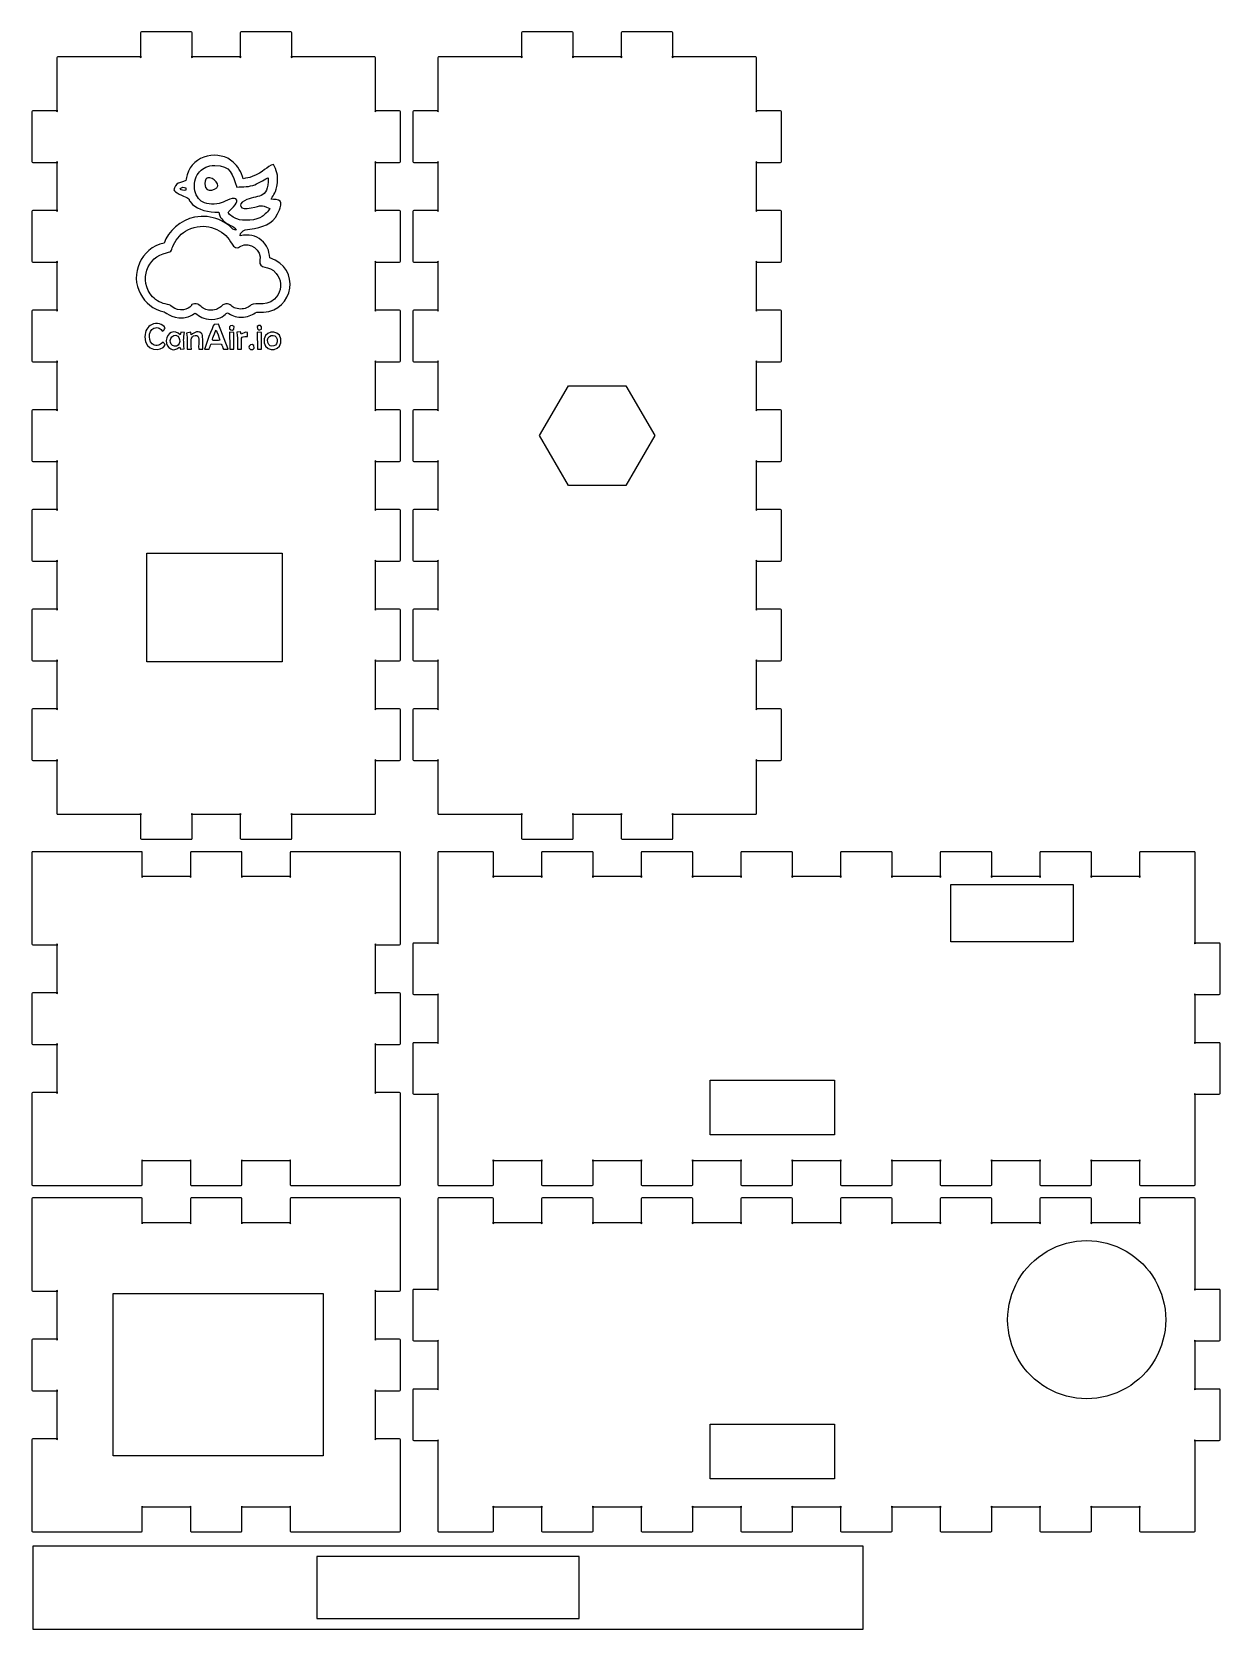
# Model space of a CAD drawing. Extents: x 0.2 to 38.1, y -2590 to -2539.2.
import ezdxf

# ---------------------------------------------------------------- set-up
doc = ezdxf.new("R2010")
doc.units = 0
doc.layers.get('0').update_dxf_attribs({"linetype": 'CONTINUOUS'})

msp = doc.modelspace()

# ---------------------------------------------------------------- linework, layer by layer
at = {"color": 7}
for points in [[(3.661792, -2539.192809), (3.661792, -2539.986559)], [(5.276164, -2539.165954), (3.688664, -2539.165954)], [(5.303035, -2539.986559), (5.303035, -2539.192809)], [(6.836792, -2539.192809), (6.836792, -2539.986559)], [(8.451164, -2539.165954), (6.863664, -2539.165954)], [(8.478035, -2539.986559), (8.478035, -2539.192809)], [(15.800586, -2539.192809), (15.800586, -2539.986559)], [(17.414958, -2539.165954), (15.827458, -2539.165954)], [(17.441829, -2539.986559), (17.441829, -2539.192809)], [(18.975586, -2539.192809), (18.975586, -2539.986559)], [(20.589958, -2539.165954), (19.002458, -2539.165954)], [(20.616829, -2539.986559), (20.616829, -2539.192809)], [(0.992187, -2539.986559), (0.992187, -2539.986559), (0.992187, -2541.706351)], [(3.688664, -2539.959704), (1.019059, -2539.959704)], [(6.863664, -2539.959704), (5.276164, -2539.959704)], [(11.120768, -2539.959704), (11.120768, -2539.959704), (8.451164, -2539.959704)], [(11.14764, -2541.706351), (11.14764, -2539.986559)], [(13.130981, -2539.986559), (13.130981, -2539.986559), (13.130981, -2541.706351)], [(15.827458, -2539.959704), (13.157853, -2539.959704)], [(19.002458, -2539.959704), (17.414958, -2539.959704)], [(23.259562, -2539.959704), (23.259562, -2539.959704), (20.589958, -2539.959704)], [(23.286434, -2541.706351), (23.286434, -2539.986559)], [(0.198437, -2541.706351), (0.198437, -2543.293851)], [(1.019059, -2541.679496), (0.225309, -2541.679496)], [(11.914518, -2541.679496), (11.120768, -2541.679496)], [(11.94139, -2543.293851), (11.94139, -2541.706351)], [(12.337231, -2541.706351), (12.337231, -2543.293851)], [(13.157853, -2541.679496), (12.364103, -2541.679496)], [(24.053312, -2541.679496), (23.259562, -2541.679496)], [(24.080184, -2543.293851), (24.080184, -2541.706351)], [(0.225309, -2543.320733), (1.019059, -2543.320733)], [(0.992187, -2543.293851), (0.992187, -2544.881351)], [(11.120768, -2543.320733), (11.914518, -2543.320733)], [(11.14764, -2544.881351), (11.14764, -2543.293851)], [(12.364103, -2543.320733), (13.157853, -2543.320733)], [(13.130981, -2543.293851), (13.130981, -2544.881351)], [(23.259562, -2543.320733), (24.053312, -2543.320733)], [(23.286434, -2544.881351), (23.286434, -2543.293851)], [(0.198437, -2544.881351), (0.198437, -2546.468851)], [(1.019059, -2544.854496), (0.225309, -2544.854496)], [(11.914518, -2544.854496), (11.120768, -2544.854496)], [(11.94139, -2546.468851), (11.94139, -2544.881351)], [(12.337231, -2544.881351), (12.337231, -2546.468851)], [(13.157853, -2544.854496), (12.364103, -2544.854496)], [(24.053312, -2544.854496), (23.259562, -2544.854496)], [(24.080184, -2546.468851), (24.080184, -2544.881351)], [(0.225309, -2546.495733), (1.019059, -2546.495733)], [(0.992187, -2546.468851), (0.992187, -2548.056351)], [(11.120768, -2546.495733), (11.914518, -2546.495733)], [(11.14764, -2548.056351), (11.14764, -2546.468851)], [(12.364103, -2546.495733), (13.157853, -2546.495733)], [(13.130981, -2546.468851), (13.130981, -2548.056351)], [(23.259562, -2546.495733), (24.053312, -2546.495733)], [(23.286434, -2548.056351), (23.286434, -2546.468851)], [(1.019059, -2548.029496), (0.225309, -2548.029496)], [(11.914518, -2548.029496), (11.120768, -2548.029496)], [(13.157853, -2548.029496), (12.364103, -2548.029496)], [(24.053312, -2548.029496), (23.259562, -2548.029496)], [(0.198437, -2548.056351), (0.198437, -2549.643851)], [(11.94139, -2549.643851), (11.94139, -2548.056351)], [(12.337231, -2548.056351), (12.337231, -2549.643851)], [(24.080184, -2549.643851), (24.080184, -2548.056351)], [(0.225309, -2549.670733), (1.019059, -2549.670733)], [(0.992187, -2549.643851), (0.992187, -2551.231351)], [(11.120768, -2549.670733), (11.914518, -2549.670733)], [(11.14764, -2551.231351), (11.14764, -2549.643851)], [(12.364103, -2549.670733), (13.157853, -2549.670733)], [(13.130981, -2549.643851), (13.130981, -2551.231351)], [(23.259562, -2549.670733), (24.053312, -2549.670733)], [(23.286434, -2551.231351), (23.286434, -2549.643851)], [(0.198437, -2551.231351), (0.198437, -2552.818851)], [(1.019059, -2551.204496), (0.225309, -2551.204496)], [(11.914518, -2551.204496), (11.120768, -2551.204496)], [(11.94139, -2552.818851), (11.94139, -2551.231351)], [(12.337231, -2551.231351), (12.337231, -2552.818851)], [(13.157853, -2551.204496), (12.364103, -2551.204496)], [(24.053312, -2551.204496), (23.259562, -2551.204496)], [(24.080184, -2552.818851), (24.080184, -2551.231351)], [(0.225309, -2552.845733), (1.019059, -2552.845733)], [(0.992187, -2552.818851), (0.992187, -2554.406351)], [(11.120768, -2552.845733), (11.914518, -2552.845733)], [(11.14764, -2554.406351), (11.14764, -2552.818851)], [(12.364103, -2552.845733), (13.157853, -2552.845733)], [(13.130981, -2552.818851), (13.130981, -2554.406351)], [(23.259562, -2552.845733), (24.053312, -2552.845733)], [(23.286434, -2554.406351), (23.286434, -2552.818851)], [(0.198437, -2554.406351), (0.198437, -2555.993851)], [(1.019059, -2554.379496), (0.225309, -2554.379496)], [(11.914518, -2554.379496), (11.120768, -2554.379496)], [(11.94139, -2555.993851), (11.94139, -2554.406351)], [(12.337231, -2554.406351), (12.337231, -2555.993851)], [(13.157853, -2554.379496), (12.364103, -2554.379496)], [(24.053312, -2554.379496), (23.259562, -2554.379496)], [(24.080184, -2555.993851), (24.080184, -2554.406351)], [(0.225309, -2556.020733), (1.019059, -2556.020733)], [(0.992187, -2555.993851), (0.992187, -2557.581351)], [(11.120768, -2556.020733), (11.914518, -2556.020733)], [(11.14764, -2557.581351), (11.14764, -2555.993851)], [(12.364103, -2556.020733), (13.157853, -2556.020733)], [(13.130981, -2555.993851), (13.130981, -2557.581351)], [(23.259562, -2556.020733), (24.053312, -2556.020733)], [(23.286434, -2557.581351), (23.286434, -2555.993851)], [(0.198437, -2557.581351), (0.198437, -2559.168851)], [(1.019059, -2557.554496), (0.225309, -2557.554496)], [(11.914518, -2557.554496), (11.120768, -2557.554496)], [(11.94139, -2559.168851), (11.94139, -2557.581351)], [(12.337231, -2557.581351), (12.337232, -2559.168851)], [(13.157853, -2557.554496), (12.364103, -2557.554496)], [(24.053312, -2557.554496), (23.259562, -2557.554496)], [(24.080184, -2559.168851), (24.080184, -2557.581351)], [(0.225309, -2559.195733), (1.019059, -2559.195733)], [(0.992187, -2559.168851), (0.992187, -2560.756351)], [(11.120768, -2559.195733), (11.914518, -2559.195733)], [(11.14764, -2560.756351), (11.14764, -2559.168851)], [(12.364103, -2559.195733), (13.157853, -2559.195733)], [(13.130982, -2559.168851), (13.130982, -2560.756351)], [(23.259562, -2559.195733), (24.053312, -2559.195733)], [(23.286434, -2560.756351), (23.286434, -2559.168851)], [(0.198437, -2560.756351), (0.198437, -2562.343851)], [(1.019059, -2560.729496), (0.225309, -2560.729496)], [(11.914518, -2560.729496), (11.120768, -2560.729496)], [(11.94139, -2562.343851), (11.94139, -2560.756351)], [(12.337232, -2560.756351), (12.337232, -2562.343851)], [(13.157853, -2560.729496), (12.364103, -2560.729496)], [(24.053312, -2560.729496), (23.259562, -2560.729496)], [(24.080184, -2562.343851), (24.080184, -2560.756351)], [(0.225309, -2562.370733), (1.019059, -2562.370733)], [(0.992187, -2562.343851), (0.992188, -2564.063643)], [(11.120768, -2562.370733), (11.914518, -2562.370733)], [(11.14764, -2564.063643), (11.14764, -2564.063643), (11.14764, -2562.343851)], [(12.364103, -2562.370733), (13.157853, -2562.370733)], [(13.130982, -2562.343851), (13.130982, -2564.063643)], [(23.259562, -2562.370733), (24.053312, -2562.370733)], [(23.286434, -2564.063643), (23.286434, -2564.063643), (23.286434, -2562.343851)], [(1.019059, -2564.090524), (3.688664, -2564.090524)], [(3.661792, -2564.063643), (3.661792, -2564.857393)], [(5.276164, -2564.090524), (6.863664, -2564.090524)], [(5.303035, -2564.857393), (5.303035, -2564.063643)], [(6.836792, -2564.063643), (6.836792, -2564.857393)], [(8.451164, -2564.090524), (11.120768, -2564.090524)], [(8.478035, -2564.857393), (8.478035, -2564.063643)], [(13.157853, -2564.090524), (15.827458, -2564.090524)], [(15.800586, -2564.063643), (15.800586, -2564.857393)], [(17.414958, -2564.090524), (19.002458, -2564.090524)], [(17.441829, -2564.857393), (17.441829, -2564.063643)], [(18.975586, -2564.063643), (18.975586, -2564.857393)], [(20.589958, -2564.090524), (23.259562, -2564.090524)], [(20.616829, -2564.857393), (20.616829, -2564.063643)], [(0.198438, -2565.306973), (0.198438, -2566.100722), (0.198438, -2568.217389)], [(3.688664, -2565.280117), (1.019059, -2565.280117), (0.225309, -2565.280117)], [(3.688664, -2564.884274), (5.276164, -2564.884274)], [(3.715536, -2566.100722), (3.715536, -2565.306973)], [(5.249292, -2565.306973), (5.249292, -2566.100722)], [(6.863664, -2565.280117), (5.276164, -2565.280117)], [(6.863664, -2564.884274), (8.451164, -2564.884274)], [(6.890536, -2566.100722), (6.890536, -2565.306973)], [(8.424292, -2565.306973), (8.424292, -2566.100722)], [(11.914518, -2565.280117), (11.120768, -2565.280117), (8.451164, -2565.280117)], [(11.94139, -2568.217389), (11.94139, -2566.100722), (11.94139, -2565.306973)], [(13.130981, -2565.306973), (13.130981, -2566.100722), (13.130981, -2568.217389)], [(14.877645, -2565.280117), (13.157853, -2565.280117)], [(14.904517, -2566.100722), (14.904517, -2565.306973)], [(15.827458, -2564.884274), (17.414958, -2564.884274)], [(16.438273, -2565.306973), (16.438273, -2566.100722)], [(18.052645, -2565.280117), (16.465145, -2565.280117)], [(18.079517, -2566.100722), (18.079517, -2565.306973)], [(19.002458, -2564.884274), (20.589958, -2564.884274)], [(19.613273, -2565.306973), (19.613273, -2566.100722)], [(21.227645, -2565.280117), (19.640145, -2565.280117)], [(21.254517, -2566.100722), (21.254517, -2565.306973)], [(22.788273, -2565.306973), (22.788273, -2566.100722)], [(24.402645, -2565.280117), (22.815145, -2565.280117)], [(24.429517, -2566.100722), (24.429517, -2565.306973)], [(25.963273, -2565.306973), (25.963273, -2566.100722)], [(27.577645, -2565.280117), (25.990145, -2565.280117)], [(27.604516, -2566.100722), (27.604516, -2565.306973)], [(29.138274, -2565.306973), (29.138274, -2566.100722)], [(30.752645, -2565.280117), (29.165145, -2565.280117)], [(30.779516, -2566.100722), (30.779516, -2565.306973)], [(32.313274, -2565.306973), (32.313274, -2566.100722)], [(33.927645, -2565.280117), (32.340145, -2565.280117)], [(33.954516, -2566.100722), (33.954516, -2565.306973)], [(35.488274, -2565.306973), (35.488274, -2566.100722)], [(37.234937, -2565.280117), (37.234937, -2565.280117), (35.515145, -2565.280117)], [(37.261808, -2568.217389), (37.261808, -2566.100722), (37.261808, -2565.306973)], [(5.276164, -2566.073867), (3.688664, -2566.073867)], [(8.451164, -2566.073867), (6.863664, -2566.073867)], [(16.465145, -2566.073867), (14.877645, -2566.073867)], [(19.640145, -2566.073867), (18.052645, -2566.073867)], [(22.815145, -2566.073867), (21.227645, -2566.073867)], [(25.990145, -2566.073867), (24.402645, -2566.073867)], [(29.165145, -2566.073867), (27.577645, -2566.073867)], [(32.340145, -2566.073867), (30.752645, -2566.073867)], [(35.515145, -2566.073867), (33.927645, -2566.073867)], [(0.225309, -2568.244271), (1.019059, -2568.244271)], [(0.992188, -2568.217389), (0.992188, -2569.804889)], [(11.120768, -2568.244271), (11.914518, -2568.244271)], [(11.14764, -2569.804889), (11.14764, -2568.217389)], [(12.337231, -2568.217389), (12.337231, -2569.804889)], [(13.157853, -2568.190534), (12.364103, -2568.190534)], [(38.028687, -2568.190534), (37.234937, -2568.190534)], [(38.055558, -2569.804889), (38.055558, -2568.217389)], [(0.198438, -2569.804889), (0.198438, -2571.392389)], [(1.019059, -2569.778034), (0.225309, -2569.778034)], [(11.914518, -2569.778034), (11.120768, -2569.778034)], [(11.94139, -2571.392389), (11.94139, -2569.804889)], [(12.364103, -2569.831771), (13.157853, -2569.831771)], [(13.130981, -2569.804889), (13.130981, -2571.392389)], [(37.234937, -2569.831771), (38.028687, -2569.831771)], [(37.261808, -2571.392389), (37.261808, -2569.804889)], [(0.225309, -2571.419271), (1.019059, -2571.419271)], [(0.992188, -2571.392389), (0.992188, -2572.979889)], [(11.120768, -2571.419271), (11.914518, -2571.419271)], [(11.14764, -2572.979889), (11.14764, -2571.392389)], [(12.337231, -2571.392389), (12.337231, -2572.979889)], [(13.157853, -2571.365534), (12.364103, -2571.365534)], [(38.028687, -2571.365534), (37.234937, -2571.365534)], [(38.055558, -2572.979889), (38.055558, -2571.392389)], [(1.019059, -2572.953034), (0.225309, -2572.953034)], [(11.914518, -2572.953034), (11.120768, -2572.953034)], [(0.198438, -2572.979889), (0.198438, -2575.096556), (0.198438, -2575.890306)], [(11.94139, -2575.890306), (11.94139, -2575.096556), (11.94139, -2572.979889)], [(12.364103, -2573.006771), (13.157853, -2573.006771)], [(13.130981, -2572.979889), (13.130982, -2575.096556), (13.130982, -2575.890306)], [(37.234937, -2573.006771), (38.028687, -2573.006771)], [(37.261808, -2575.890306), (37.261808, -2575.096556), (37.261808, -2572.979889)], [(3.688664, -2575.123437), (5.276164, -2575.123437)], [(3.715536, -2575.890306), (3.715536, -2575.096556)], [(5.249292, -2575.096556), (5.249292, -2575.890306)], [(6.863664, -2575.123437), (8.451164, -2575.123437)], [(6.890536, -2575.890306), (6.890536, -2575.096556)], [(8.424292, -2575.096556), (8.424292, -2575.890306)], [(14.877645, -2575.123437), (16.465145, -2575.123437)], [(14.904517, -2575.890306), (14.904517, -2575.096556)], [(16.438273, -2575.096556), (16.438273, -2575.890306)], [(18.052645, -2575.123437), (19.640145, -2575.123437)], [(18.079517, -2575.890306), (18.079517, -2575.096556)], [(19.613273, -2575.096556), (19.613273, -2575.890306)], [(21.227645, -2575.123437), (22.815145, -2575.123437)], [(21.254517, -2575.890306), (21.254517, -2575.096556)], [(22.788273, -2575.096556), (22.788273, -2575.890306)], [(24.402645, -2575.123437), (25.990145, -2575.123437)], [(24.429517, -2575.890306), (24.429517, -2575.096556)], [(25.963273, -2575.096556), (25.963273, -2575.890306)], [(27.577645, -2575.123437), (29.165145, -2575.123437)], [(27.604516, -2575.890306), (27.604516, -2575.096556)], [(29.138274, -2575.096556), (29.138274, -2575.890306)], [(30.752645, -2575.123437), (32.340145, -2575.123437)], [(30.779516, -2575.890306), (30.779516, -2575.096556)], [(32.313274, -2575.096556), (32.313274, -2575.890306)], [(33.927645, -2575.123437), (35.515145, -2575.123437)], [(33.954516, -2575.890306), (33.954516, -2575.096556)], [(35.488274, -2575.096556), (35.488274, -2575.890306)], [(0.225309, -2575.917188), (1.019059, -2575.917188)], [(1.019059, -2575.917188), (3.688664, -2575.917188)], [(5.276164, -2575.917188), (6.863664, -2575.917188)], [(8.451164, -2575.917188), (11.120768, -2575.917188), (11.914518, -2575.917188)], [(13.157853, -2575.917188), (14.877645, -2575.917188)], [(16.465145, -2575.917188), (18.052645, -2575.917188)], [(19.640145, -2575.917188), (21.227645, -2575.917188)], [(22.815145, -2575.917188), (24.402645, -2575.917188)], [(25.990145, -2575.917188), (27.577645, -2575.917188)], [(29.165145, -2575.917188), (30.752645, -2575.917188)], [(32.340145, -2575.917188), (33.927645, -2575.917188)], [(35.515145, -2575.917188), (37.234937, -2575.917188)], [(0.198437, -2576.339886), (0.198437, -2577.133636), (0.198437, -2579.250302)], [(3.688664, -2576.313031), (1.019059, -2576.313031), (0.225309, -2576.313031)], [(3.715535, -2577.133636), (3.715535, -2576.339886)], [(5.249292, -2576.339886), (5.249292, -2577.133636)], [(6.863664, -2576.313031), (5.276164, -2576.313031)], [(6.890535, -2577.133636), (6.890535, -2576.339886)], [(8.424292, -2576.339886), (8.424292, -2577.133636)], [(11.914518, -2576.313031), (11.120768, -2576.313031), (8.451164, -2576.313031)], [(11.94139, -2579.250302), (11.94139, -2577.133636), (11.94139, -2576.339886)], [(13.130981, -2576.339886), (13.130981, -2577.133636), (13.130981, -2579.250302)], [(14.877645, -2576.313031), (13.157853, -2576.313031)], [(14.904517, -2577.133636), (14.904517, -2576.339886)], [(16.438273, -2576.339886), (16.438273, -2577.133636)], [(18.052645, -2576.313031), (16.465145, -2576.313031)], [(18.079517, -2577.133636), (18.079517, -2576.339886)], [(19.613273, -2576.339886), (19.613273, -2577.133636)], [(21.227645, -2576.313031), (19.640145, -2576.313031)], [(21.254517, -2577.133636), (21.254517, -2576.339886)], [(22.788273, -2576.339886), (22.788273, -2577.133636)], [(24.402645, -2576.313031), (22.815145, -2576.313031)], [(24.429517, -2577.133636), (24.429517, -2576.339886)], [(25.963273, -2576.339886), (25.963273, -2577.133636)], [(27.577645, -2576.313031), (25.990145, -2576.313031)], [(27.604516, -2577.133636), (27.604516, -2576.339886)], [(29.138274, -2576.339886), (29.138274, -2577.133636)], [(30.752645, -2576.313031), (29.165145, -2576.313031)], [(30.779516, -2577.133636), (30.779516, -2576.339886)], [(32.313274, -2576.339886), (32.313274, -2577.133636)], [(33.927645, -2576.313031), (32.340145, -2576.313031)], [(33.954516, -2577.133636), (33.954516, -2576.339886)], [(35.488274, -2576.339886), (35.488274, -2577.133636)], [(37.234937, -2576.313031), (37.234937, -2576.313031), (35.515145, -2576.313031)], [(37.261808, -2579.250302), (37.261808, -2577.133636), (37.261808, -2576.339886)], [(5.276164, -2577.106781), (3.688664, -2577.106781)], [(8.451164, -2577.106781), (6.863664, -2577.106781)], [(16.465145, -2577.106781), (14.877645, -2577.106781)], [(19.640145, -2577.106781), (18.052645, -2577.106781)], [(22.815145, -2577.106781), (21.227645, -2577.106781)], [(25.990145, -2577.106781), (24.402645, -2577.106781)], [(29.165145, -2577.106781), (27.577645, -2577.106781)], [(32.340145, -2577.106781), (30.752645, -2577.106781)], [(35.515145, -2577.106781), (33.927645, -2577.106781)], [(0.225309, -2579.277184), (1.019059, -2579.277184)], [(0.992187, -2579.250302), (0.992187, -2580.837802)], [(11.120768, -2579.277184), (11.914518, -2579.277184)], [(11.14764, -2580.837802), (11.14764, -2579.250302)], [(12.337231, -2579.250302), (12.337231, -2580.837802)], [(13.157853, -2579.223447), (12.364103, -2579.223447)], [(38.028687, -2579.223447), (37.234937, -2579.223447)], [(38.055558, -2580.837802), (38.055558, -2579.250302)], [(0.198437, -2580.837802), (0.198437, -2582.425302)], [(1.019059, -2580.810947), (0.225309, -2580.810947)], [(11.914518, -2580.810947), (11.120768, -2580.810947)], [(11.94139, -2582.425302), (11.94139, -2580.837802)], [(12.364103, -2580.864684), (13.157853, -2580.864684)], [(13.130981, -2580.837802), (13.130982, -2582.425302)], [(37.234937, -2580.864684), (38.028687, -2580.864684)], [(37.261808, -2582.425302), (37.261808, -2580.837802)], [(0.225309, -2582.452184), (1.019059, -2582.452184)], [(0.992187, -2582.425302), (0.992187, -2584.012802)], [(11.120768, -2582.452184), (11.914518, -2582.452184)], [(11.14764, -2584.012802), (11.14764, -2582.425302)], [(12.337232, -2582.425302), (12.337232, -2584.012802)], [(13.157853, -2582.398447), (12.364103, -2582.398447)], [(38.028687, -2582.398447), (37.234937, -2582.398447)], [(38.055558, -2584.012802), (38.055558, -2582.425302)], [(0.198437, -2584.012802), (0.198437, -2586.129469), (0.198437, -2586.923219)], [(1.019059, -2583.985947), (0.225309, -2583.985947)], [(11.914518, -2583.985947), (11.120768, -2583.985947)], [(11.94139, -2586.923219), (11.94139, -2586.129469), (11.94139, -2584.012802)], [(12.364103, -2584.039684), (13.157853, -2584.039684)], [(13.130982, -2584.012802), (13.130982, -2586.129469), (13.130982, -2586.923219)], [(37.234937, -2584.039684), (38.028687, -2584.039684)], [(37.261808, -2586.923219), (37.261808, -2586.129469), (37.261808, -2584.012802)], [(3.688664, -2586.156351), (5.276164, -2586.156351)], [(3.715535, -2586.923219), (3.715535, -2586.129469)], [(5.249292, -2586.129469), (5.249292, -2586.923219)], [(6.863664, -2586.156351), (8.451164, -2586.156351)], [(6.890535, -2586.923219), (6.890535, -2586.129469)], [(8.424292, -2586.129469), (8.424292, -2586.923219)], [(14.877645, -2586.156351), (16.465145, -2586.156351)], [(14.904517, -2586.923219), (14.904517, -2586.129469)], [(16.438273, -2586.129469), (16.438273, -2586.923219)], [(18.052645, -2586.156351), (19.640145, -2586.156351)], [(18.079517, -2586.923219), (18.079517, -2586.129469)], [(19.613273, -2586.129469), (19.613273, -2586.923219)], [(21.227645, -2586.156351), (22.815145, -2586.156351)], [(21.254517, -2586.923219), (21.254517, -2586.129469)], [(22.788273, -2586.129469), (22.788273, -2586.923219)], [(24.402645, -2586.156351), (25.990145, -2586.156351)], [(24.429517, -2586.923219), (24.429517, -2586.129469)], [(25.963273, -2586.129469), (25.963273, -2586.923219)], [(27.577645, -2586.156351), (29.165145, -2586.156351)], [(27.604516, -2586.923219), (27.604516, -2586.129469)], [(29.138274, -2586.129469), (29.138274, -2586.923219)], [(30.752645, -2586.156351), (32.340145, -2586.156351)], [(30.779516, -2586.923219), (30.779516, -2586.129469)], [(32.313274, -2586.129469), (32.313274, -2586.923219)], [(33.927645, -2586.156351), (35.515145, -2586.156351)], [(33.954516, -2586.923219), (33.954516, -2586.129469)], [(35.488274, -2586.129469), (35.488274, -2586.923219)], [(0.225309, -2586.950101), (1.019059, -2586.950101)], [(1.019059, -2586.950101), (3.688664, -2586.950101)], [(5.276164, -2586.950101), (6.863664, -2586.950101)], [(8.451164, -2586.950101), (11.120768, -2586.950101), (11.914518, -2586.950101)], [(13.157853, -2586.950101), (14.877645, -2586.950101)], [(16.465145, -2586.950101), (18.052645, -2586.950101)], [(19.640145, -2586.950101), (21.227645, -2586.950101)], [(22.815145, -2586.950101), (24.402645, -2586.950101)], [(25.990145, -2586.950101), (27.577645, -2586.950101)], [(29.165145, -2586.950101), (30.752645, -2586.950101)], [(32.340145, -2586.950101), (33.927645, -2586.950101)], [(35.515145, -2586.950101), (37.234937, -2586.950101)]]:
    msp.add_lwpolyline(points, dxfattribs=at)
at = {"color": 4}
for points in [[(5.105559, -2543.894561)], [(5.803257, -2543.816641)], [(4.91715, -2544.154752)], [(6.447487, -2544.92469)], [(6.641147, -2548.550487)], [(7.374925, -2548.550487)], [(4.379097, -2549.050443)], [(4.716531, -2548.839226)], [(6.18728, -2548.988399)], [(6.504477, -2549.202976), (6.504159, -2549.227053), (6.505959, -2549.27526), (6.633086, -2549.27526), (6.630652, -2548.736224), (6.49721, -2548.733578)], [(7.384551, -2549.27518), (7.512155, -2549.275101), (7.509615, -2548.735907), (7.376326, -2548.733261)], [(7.715188, -2549.058566)], [(7.278991, -2549.243854)], [(7.596804, -2549.070737)]]:
    msp.add_lwpolyline(points, close=True, dxfattribs=at)
for points in [[(5.104152, -2544.132977), (5.100834, -2544.202642)], [(7.46185, -2546.451891), (7.46185, -2546.452023)], [(6.299364, -2549.274572), (6.449412, -2549.271661), (6.139489, -2548.47815), (6.00354, -2548.481854)], [(5.055003, -2548.743421), (4.944942, -2548.73469)], [(5.275879, -2548.810228), (5.256993, -2548.734425), (5.124159, -2548.756888)], [(6.866618, -2548.791125), (6.845793, -2548.723471), (6.725742, -2548.734584)], [(7.063126, -2548.866823), (7.066557, -2548.741569)], [(4.913076, -2549.205913), (4.931761, -2549.276239), (5.044362, -2549.265708)], [(5.149647, -2549.275471), (5.277804, -2549.271503)], [(5.511072, -2549.275075), (5.640559, -2549.272429)], [(5.697761, -2549.276027), (5.842495, -2549.270524)], [(5.905317, -2549.107064), (6.229703, -2549.109975)], [(6.752379, -2549.272799), (6.874037, -2549.267375)]]:
    msp.add_lwpolyline(points, dxfattribs=at)
at = {"color": 7}
for points in [[(19.125251, -2553.612601), (17.292164, -2553.612601), (16.375621, -2552.025101), (17.292164, -2550.437601), (19.125251, -2550.437601), (20.041795, -2552.025101)], [(3.856212, -2555.765701), (8.16963, -2555.765701), (8.16963, -2559.232451), (3.856212, -2559.232451)], [(1.019059, -2564.090524)], [(13.157853, -2564.090524)], [(29.474149, -2566.325513), (33.376034, -2566.325513), (33.376034, -2568.152006), (29.474149, -2568.152006)], [(21.806637, -2572.559519), (25.773377, -2572.559519), (25.773377, -2574.299317), (21.806637, -2574.299317)], [(13.157853, -2575.917188)], [(2.787311, -2579.352643), (9.474648, -2579.352643), (9.474648, -2584.531855), (2.787311, -2584.531855)], [(36.323795, -2580.190199)], [(21.806637, -2583.520598), (25.773377, -2583.520598), (25.773377, -2585.260396), (21.806637, -2585.260396)], [(13.157853, -2586.950101)], [(0.225309, -2590.045514), (26.683642, -2590.045514), (26.683642, -2587.399681), (0.225309, -2587.399681)]]:
    msp.add_lwpolyline(points, close=True, dxfattribs=at)
at = {"color": 1}
msp.add_lwpolyline([(9.272819, -2589.709626), (17.636133, -2589.709626), (17.636133, -2587.735596), (9.272819, -2587.735596)], close=True, dxfattribs=at)
at = {"color": 7}
for points in [[(3.688664, -2539.165954), (3.674194, -2539.165954), (3.661792, -2539.177331), (3.661792, -2539.192809)], [(5.303035, -2539.192809), (5.303035, -2539.178257), (5.291666, -2539.165954), (5.276164, -2539.165954)], [(6.863664, -2539.165954), (6.849194, -2539.165954), (6.836792, -2539.177331), (6.836792, -2539.192809)], [(8.478035, -2539.192809), (8.478035, -2539.178257), (8.466666, -2539.165954), (8.451164, -2539.165954)], [(15.827458, -2539.165954), (15.812988, -2539.165954), (15.800586, -2539.177331), (15.800586, -2539.192809)], [(17.441829, -2539.192809), (17.441829, -2539.178257), (17.43046, -2539.165954), (17.414958, -2539.165954)], [(19.002458, -2539.165954), (18.987988, -2539.165954), (18.975586, -2539.177331), (18.975586, -2539.192809)], [(20.616829, -2539.192809), (20.616829, -2539.178257), (20.60546, -2539.165954), (20.589958, -2539.165954)], [(1.019059, -2539.959704), (1.00459, -2539.959704), (0.992187, -2539.971081), (0.992187, -2539.986559)], [(3.661792, -2539.986559), (3.661792, -2539.972007), (3.673161, -2539.959704), (3.688664, -2539.959704)], [(5.276164, -2539.959704), (5.290634, -2539.959704), (5.303035, -2539.971081), (5.303035, -2539.986559)], [(6.836792, -2539.986559), (6.836792, -2539.972007), (6.848161, -2539.959704), (6.863664, -2539.959704)], [(8.451164, -2539.959704), (8.465634, -2539.959704), (8.478035, -2539.971081), (8.478035, -2539.986559)], [(11.14764, -2539.986559), (11.14764, -2539.972007), (11.136271, -2539.959704), (11.120768, -2539.959704)], [(13.157853, -2539.959704), (13.143383, -2539.959704), (13.130981, -2539.971081), (13.130981, -2539.986559)], [(15.800586, -2539.986559), (15.800586, -2539.972007), (15.811955, -2539.959704), (15.827458, -2539.959704)], [(17.414958, -2539.959704), (17.429428, -2539.959704), (17.441829, -2539.971081), (17.441829, -2539.986559)], [(18.975586, -2539.986559), (18.975586, -2539.972007), (18.986955, -2539.959704), (19.002458, -2539.959704)], [(20.589958, -2539.959704), (20.604428, -2539.959704), (20.616829, -2539.971081), (20.616829, -2539.986559)], [(23.286434, -2539.986559), (23.286434, -2539.972007), (23.275065, -2539.959704), (23.259562, -2539.959704)], [(0.225309, -2541.679496), (0.21084, -2541.679496), (0.198437, -2541.690873), (0.198437, -2541.706351)], [(0.992187, -2541.706351), (0.992187, -2541.691799), (1.003556, -2541.679496), (1.019059, -2541.679496)], [(11.120768, -2541.679496), (11.135238, -2541.679496), (11.14764, -2541.690873), (11.14764, -2541.706351)], [(11.94139, -2541.706351), (11.94139, -2541.691799), (11.930021, -2541.679496), (11.914518, -2541.679496)], [(12.364103, -2541.679496), (12.349633, -2541.679496), (12.337231, -2541.690873), (12.337231, -2541.706351)], [(13.130981, -2541.706351), (13.130981, -2541.691799), (13.142351, -2541.679496), (13.157853, -2541.679496)], [(23.259562, -2541.679496), (23.274032, -2541.679496), (23.286434, -2541.690873), (23.286434, -2541.706351)], [(24.080184, -2541.706351), (24.080184, -2541.691799), (24.068815, -2541.679496), (24.053312, -2541.679496)], [(0.198437, -2543.293851), (0.198437, -2543.308403), (0.209806, -2543.320733), (0.225309, -2543.320733)], [(1.019059, -2543.320733), (1.00459, -2543.320733), (0.992187, -2543.309355), (0.992187, -2543.293851)], [(11.14764, -2543.293851), (11.14764, -2543.308403), (11.136271, -2543.320733), (11.120768, -2543.320733)], [(11.914518, -2543.320733), (11.928988, -2543.320733), (11.94139, -2543.309355), (11.94139, -2543.293851)], [(12.337231, -2543.293851), (12.337231, -2543.308403), (12.348601, -2543.320733), (12.364103, -2543.320733)], [(13.157853, -2543.320733), (13.143383, -2543.320733), (13.130981, -2543.309355), (13.130981, -2543.293851)], [(23.286434, -2543.293851), (23.286434, -2543.308403), (23.275065, -2543.320733), (23.259562, -2543.320733)], [(24.053312, -2543.320733), (24.067782, -2543.320733), (24.080184, -2543.309355), (24.080184, -2543.293851)], [(0.225309, -2544.854496), (0.21084, -2544.854496), (0.198437, -2544.865873), (0.198437, -2544.881351)], [(0.992187, -2544.881351), (0.992187, -2544.866799), (1.003556, -2544.854496), (1.019059, -2544.854496)], [(11.120768, -2544.854496), (11.135238, -2544.854496), (11.14764, -2544.865873), (11.14764, -2544.881351)], [(11.94139, -2544.881351), (11.94139, -2544.866799), (11.930021, -2544.854496), (11.914518, -2544.854496)], [(12.364103, -2544.854496), (12.349633, -2544.854496), (12.337231, -2544.865873), (12.337231, -2544.881351)], [(13.130981, -2544.881351), (13.130981, -2544.866799), (13.142351, -2544.854496), (13.157853, -2544.854496)], [(23.259562, -2544.854496), (23.274032, -2544.854496), (23.286434, -2544.865873), (23.286434, -2544.881351)], [(24.080184, -2544.881351), (24.080184, -2544.866799), (24.068815, -2544.854496), (24.053312, -2544.854496)], [(0.198437, -2546.468851), (0.198437, -2546.483403), (0.209806, -2546.495733), (0.225309, -2546.495733)], [(1.019059, -2546.495733), (1.00459, -2546.495733), (0.992187, -2546.484355), (0.992187, -2546.468851)], [(11.14764, -2546.468851), (11.14764, -2546.483403), (11.136271, -2546.495733), (11.120768, -2546.495733)], [(11.914518, -2546.495733), (11.928988, -2546.495733), (11.94139, -2546.484355), (11.94139, -2546.468851)], [(12.337231, -2546.468851), (12.337231, -2546.483403), (12.348601, -2546.495733), (12.364103, -2546.495733)], [(13.157853, -2546.495733), (13.143383, -2546.495733), (13.130981, -2546.484355), (13.130981, -2546.468851)], [(23.286434, -2546.468851), (23.286434, -2546.483403), (23.275065, -2546.495733), (23.259562, -2546.495733)], [(24.053312, -2546.495733), (24.067782, -2546.495733), (24.080184, -2546.484355), (24.080184, -2546.468851)], [(0.225309, -2548.029496), (0.21084, -2548.029496), (0.198437, -2548.040873), (0.198437, -2548.056351)], [(0.992187, -2548.056351), (0.992187, -2548.041799), (1.003556, -2548.029496), (1.019059, -2548.029496)], [(11.120768, -2548.029496), (11.135238, -2548.029496), (11.14764, -2548.040873), (11.14764, -2548.056351)], [(11.94139, -2548.056351), (11.94139, -2548.041799), (11.930021, -2548.029496), (11.914518, -2548.029496)], [(12.364103, -2548.029496), (12.349633, -2548.029496), (12.337231, -2548.040873), (12.337231, -2548.056351)], [(13.130981, -2548.056351), (13.130981, -2548.041799), (13.142351, -2548.029496), (13.157853, -2548.029496)], [(23.259562, -2548.029496), (23.274032, -2548.029496), (23.286434, -2548.040873), (23.286434, -2548.056351)], [(24.080184, -2548.056351), (24.080184, -2548.041799), (24.068815, -2548.029496), (24.053312, -2548.029496)], [(0.198437, -2549.643851), (0.198437, -2549.658403), (0.209806, -2549.670733), (0.225309, -2549.670733)], [(1.019059, -2549.670733), (1.00459, -2549.670733), (0.992187, -2549.659355), (0.992187, -2549.643851)], [(11.14764, -2549.643851), (11.14764, -2549.658403), (11.136271, -2549.670733), (11.120768, -2549.670733)], [(11.914518, -2549.670733), (11.928988, -2549.670733), (11.94139, -2549.659355), (11.94139, -2549.643851)], [(12.337231, -2549.643851), (12.337231, -2549.658403), (12.348601, -2549.670733), (12.364103, -2549.670733)], [(13.157853, -2549.670733), (13.143383, -2549.670733), (13.130981, -2549.659355), (13.130981, -2549.643851)], [(23.286434, -2549.643851), (23.286434, -2549.658403), (23.275065, -2549.670733), (23.259562, -2549.670733)], [(24.053312, -2549.670733), (24.067782, -2549.670733), (24.080184, -2549.659355), (24.080184, -2549.643851)], [(0.225309, -2551.204496), (0.21084, -2551.204496), (0.198437, -2551.215873), (0.198437, -2551.231351)], [(0.992187, -2551.231351), (0.992187, -2551.216799), (1.003556, -2551.204496), (1.019059, -2551.204496)], [(11.120768, -2551.204496), (11.135238, -2551.204496), (11.14764, -2551.215873), (11.14764, -2551.231351)], [(11.94139, -2551.231351), (11.94139, -2551.216799), (11.930021, -2551.204496), (11.914518, -2551.204496)], [(12.364103, -2551.204496), (12.349633, -2551.204496), (12.337231, -2551.215873), (12.337231, -2551.231351)], [(13.130981, -2551.231351), (13.130981, -2551.216799), (13.142351, -2551.204496), (13.157853, -2551.204496)], [(23.259562, -2551.204496), (23.274032, -2551.204496), (23.286434, -2551.215873), (23.286434, -2551.231351)], [(24.080184, -2551.231351), (24.080184, -2551.216799), (24.068815, -2551.204496), (24.053312, -2551.204496)], [(0.198437, -2552.818851), (0.198437, -2552.833403), (0.209806, -2552.845733), (0.225309, -2552.845733)], [(1.019059, -2552.845733), (1.00459, -2552.845733), (0.992187, -2552.834355), (0.992187, -2552.818851)], [(11.14764, -2552.818851), (11.14764, -2552.833403), (11.136271, -2552.845733), (11.120768, -2552.845733)], [(11.914518, -2552.845733), (11.928988, -2552.845733), (11.94139, -2552.834355), (11.94139, -2552.818851)], [(12.337231, -2552.818851), (12.337231, -2552.833403), (12.348601, -2552.845733), (12.364103, -2552.845733)], [(13.157853, -2552.845733), (13.143383, -2552.845733), (13.130981, -2552.834355), (13.130981, -2552.818851)], [(23.286434, -2552.818851), (23.286434, -2552.833403), (23.275065, -2552.845733), (23.259562, -2552.845733)], [(24.053312, -2552.845733), (24.067782, -2552.845733), (24.080184, -2552.834355), (24.080184, -2552.818851)], [(0.225309, -2554.379496), (0.21084, -2554.379496), (0.198437, -2554.390873), (0.198437, -2554.406351)], [(0.992187, -2554.406351), (0.992187, -2554.391799), (1.003556, -2554.379496), (1.019059, -2554.379496)], [(11.120768, -2554.379496), (11.135238, -2554.379496), (11.14764, -2554.390873), (11.14764, -2554.406351)], [(11.94139, -2554.406351), (11.94139, -2554.391799), (11.930021, -2554.379496), (11.914518, -2554.379496)], [(12.364103, -2554.379496), (12.349633, -2554.379496), (12.337231, -2554.390873), (12.337231, -2554.406351)], [(13.130981, -2554.406351), (13.130981, -2554.391799), (13.142351, -2554.379496), (13.157853, -2554.379496)], [(23.259562, -2554.379496), (23.274032, -2554.379496), (23.286434, -2554.390873), (23.286434, -2554.406351)], [(24.080184, -2554.406351), (24.080184, -2554.391799), (24.068815, -2554.379496), (24.053312, -2554.379496)], [(0.198437, -2555.993851), (0.198437, -2556.008403), (0.209806, -2556.020733), (0.225309, -2556.020733)], [(1.019059, -2556.020733), (1.00459, -2556.020733), (0.992187, -2556.009355), (0.992187, -2555.993851)], [(11.14764, -2555.993851), (11.14764, -2556.008403), (11.136271, -2556.020733), (11.120768, -2556.020733)], [(11.914518, -2556.020733), (11.928988, -2556.020733), (11.94139, -2556.009355), (11.94139, -2555.993851)], [(12.337231, -2555.993851), (12.337231, -2556.008403), (12.348601, -2556.020733), (12.364103, -2556.020733)], [(13.157853, -2556.020733), (13.143383, -2556.020733), (13.130981, -2556.009355), (13.130981, -2555.993851)], [(23.286434, -2555.993851), (23.286434, -2556.008403), (23.275065, -2556.020733), (23.259562, -2556.020733)], [(24.053312, -2556.020733), (24.067782, -2556.020733), (24.080184, -2556.009355), (24.080184, -2555.993851)], [(0.225309, -2557.554496), (0.21084, -2557.554496), (0.198437, -2557.565873), (0.198437, -2557.581351)], [(0.992187, -2557.581351), (0.992187, -2557.566799), (1.003556, -2557.554496), (1.019059, -2557.554496)], [(11.120768, -2557.554496), (11.135238, -2557.554496), (11.14764, -2557.565873), (11.14764, -2557.581351)], [(11.94139, -2557.581351), (11.94139, -2557.566799), (11.930021, -2557.554496), (11.914518, -2557.554496)], [(12.364103, -2557.554496), (12.349633, -2557.554496), (12.337231, -2557.565873), (12.337231, -2557.581351)], [(13.130981, -2557.581351), (13.130981, -2557.566799), (13.142351, -2557.554496), (13.157853, -2557.554496)], [(23.259562, -2557.554496), (23.274032, -2557.554496), (23.286434, -2557.565873), (23.286434, -2557.581351)], [(24.080184, -2557.581351), (24.080184, -2557.566799), (24.068815, -2557.554496), (24.053312, -2557.554496)], [(0.198437, -2559.168851), (0.198437, -2559.183403), (0.209806, -2559.195733), (0.225309, -2559.195733)], [(1.019059, -2559.195733), (1.00459, -2559.195733), (0.992187, -2559.184355), (0.992187, -2559.168851)], [(11.14764, -2559.168851), (11.14764, -2559.183403), (11.136271, -2559.195733), (11.120768, -2559.195733)], [(11.914518, -2559.195733), (11.928988, -2559.195733), (11.94139, -2559.184355), (11.94139, -2559.168851)], [(12.337232, -2559.168851), (12.337232, -2559.183403), (12.348601, -2559.195733), (12.364103, -2559.195733)], [(13.157853, -2559.195733), (13.143383, -2559.195733), (13.130982, -2559.184355), (13.130982, -2559.168851)], [(23.286434, -2559.168851), (23.286434, -2559.183403), (23.275065, -2559.195733), (23.259562, -2559.195733)], [(24.053312, -2559.195733), (24.067782, -2559.195733), (24.080184, -2559.184355), (24.080184, -2559.168851)], [(0.225309, -2560.729496), (0.21084, -2560.729496), (0.198437, -2560.740873), (0.198437, -2560.756351)], [(0.992187, -2560.756351), (0.992187, -2560.741799), (1.003556, -2560.729496), (1.019059, -2560.729496)], [(11.120768, -2560.729496), (11.135238, -2560.729496), (11.14764, -2560.740873), (11.14764, -2560.756351)], [(11.94139, -2560.756351), (11.94139, -2560.741799), (11.930021, -2560.729496), (11.914518, -2560.729496)], [(12.364103, -2560.729496), (12.349633, -2560.729496), (12.337232, -2560.740873), (12.337232, -2560.756351)], [(13.130982, -2560.756351), (13.130982, -2560.741799), (13.142351, -2560.729496), (13.157853, -2560.729496)], [(23.259562, -2560.729496), (23.274032, -2560.729496), (23.286434, -2560.740873), (23.286434, -2560.756351)], [(24.080184, -2560.756351), (24.080184, -2560.741799), (24.068815, -2560.729496), (24.053312, -2560.729496)], [(0.198437, -2562.343851), (0.198437, -2562.358403), (0.209806, -2562.370733), (0.225309, -2562.370733)], [(1.019059, -2562.370733), (1.00459, -2562.370733), (0.992187, -2562.359355), (0.992187, -2562.343851)], [(11.14764, -2562.343851), (11.14764, -2562.358403), (11.136271, -2562.370733), (11.120768, -2562.370733)], [(11.914518, -2562.370733), (11.928988, -2562.370733), (11.94139, -2562.359355), (11.94139, -2562.343851)], [(12.337232, -2562.343851), (12.337232, -2562.358403), (12.348601, -2562.370733), (12.364103, -2562.370733)], [(13.157853, -2562.370733), (13.143383, -2562.370733), (13.130982, -2562.359355), (13.130982, -2562.343851)], [(23.286434, -2562.343851), (23.286434, -2562.358403), (23.275065, -2562.370733), (23.259562, -2562.370733)], [(24.053312, -2562.370733), (24.067782, -2562.370733), (24.080184, -2562.359355), (24.080184, -2562.343851)], [(0.992188, -2564.063643), (0.992188, -2564.078195), (1.003556, -2564.090524), (1.019059, -2564.090524)], [(3.688664, -2564.090524), (3.674194, -2564.090524), (3.661792, -2564.079147), (3.661792, -2564.063643)], [(5.303035, -2564.063643), (5.303035, -2564.078195), (5.291666, -2564.090524), (5.276164, -2564.090524)], [(6.863664, -2564.090524), (6.849194, -2564.090524), (6.836792, -2564.079147), (6.836792, -2564.063643)], [(8.478035, -2564.063643), (8.478035, -2564.078195), (8.466666, -2564.090524), (8.451164, -2564.090524)], [(11.120768, -2564.090524), (11.135238, -2564.090524), (11.14764, -2564.079147), (11.14764, -2564.063643)], [(13.130982, -2564.063643), (13.130982, -2564.078195), (13.142351, -2564.090524), (13.157853, -2564.090524)], [(15.827458, -2564.090524), (15.812988, -2564.090524), (15.800586, -2564.079147), (15.800586, -2564.063643)], [(17.441829, -2564.063643), (17.441829, -2564.078195), (17.43046, -2564.090524), (17.414958, -2564.090524)], [(19.002458, -2564.090524), (18.987988, -2564.090524), (18.975586, -2564.079147), (18.975586, -2564.063643)], [(20.616829, -2564.063643), (20.616829, -2564.078195), (20.60546, -2564.090524), (20.589958, -2564.090524)], [(23.259562, -2564.090524), (23.274032, -2564.090524), (23.286434, -2564.079147), (23.286434, -2564.063643)], [(0.225309, -2565.280117), (0.21084, -2565.280117), (0.198438, -2565.291494), (0.198438, -2565.306973)], [(3.661792, -2564.857393), (3.661792, -2564.871945), (3.673161, -2564.884274), (3.688664, -2564.884274)], [(3.715536, -2565.306973), (3.715536, -2565.29242), (3.704166, -2565.280117), (3.688664, -2565.280117)], [(5.276164, -2565.280117), (5.261694, -2565.280117), (5.249292, -2565.291494), (5.249292, -2565.306973)], [(5.276164, -2564.884274), (5.290634, -2564.884274), (5.303035, -2564.872897), (5.303035, -2564.857393)], [(6.836792, -2564.857393), (6.836792, -2564.871945), (6.848161, -2564.884274), (6.863664, -2564.884274)], [(6.890536, -2565.306973), (6.890536, -2565.29242), (6.879166, -2565.280117), (6.863664, -2565.280117)], [(8.451164, -2565.280117), (8.436694, -2565.280117), (8.424292, -2565.291494), (8.424292, -2565.306973)], [(8.451164, -2564.884274), (8.465634, -2564.884274), (8.478035, -2564.872897), (8.478035, -2564.857393)], [(11.94139, -2565.306973), (11.94139, -2565.29242), (11.930021, -2565.280117), (11.914518, -2565.280117)], [(13.157853, -2565.280117), (13.143383, -2565.280117), (13.130981, -2565.291494), (13.130981, -2565.306973)], [(14.904517, -2565.306973), (14.904517, -2565.29242), (14.893147, -2565.280117), (14.877645, -2565.280117)], [(15.800586, -2564.857393), (15.800586, -2564.871945), (15.811955, -2564.884274), (15.827458, -2564.884274)], [(16.465145, -2565.280117), (16.450675, -2565.280117), (16.438273, -2565.291494), (16.438273, -2565.306973)], [(17.414958, -2564.884274), (17.429428, -2564.884274), (17.441829, -2564.872897), (17.441829, -2564.857393)], [(18.079517, -2565.306973), (18.079517, -2565.29242), (18.068147, -2565.280117), (18.052645, -2565.280117)], [(18.975586, -2564.857393), (18.975586, -2564.871945), (18.986955, -2564.884274), (19.002458, -2564.884274)], [(19.640145, -2565.280117), (19.625675, -2565.280117), (19.613273, -2565.291494), (19.613273, -2565.306973)], [(20.589958, -2564.884274), (20.604428, -2564.884274), (20.616829, -2564.872897), (20.616829, -2564.857393)], [(21.254517, -2565.306973), (21.254517, -2565.29242), (21.243147, -2565.280117), (21.227645, -2565.280117)], [(22.815145, -2565.280117), (22.800675, -2565.280117), (22.788273, -2565.291494), (22.788273, -2565.306973)], [(24.429517, -2565.306973), (24.429517, -2565.29242), (24.418147, -2565.280117), (24.402645, -2565.280117)], [(25.990145, -2565.280117), (25.975675, -2565.280117), (25.963273, -2565.291494), (25.963273, -2565.306973)], [(27.604516, -2565.306973), (27.604516, -2565.29242), (27.593139, -2565.280117), (27.577645, -2565.280117)], [(29.165145, -2565.280117), (29.150672, -2565.280117), (29.138274, -2565.291494), (29.138274, -2565.306973)], [(30.779516, -2565.306973), (30.779516, -2565.29242), (30.768139, -2565.280117), (30.752645, -2565.280117)], [(32.340145, -2565.280117), (32.325672, -2565.280117), (32.313274, -2565.291494), (32.313274, -2565.306973)], [(33.954516, -2565.306973), (33.954516, -2565.29242), (33.943139, -2565.280117), (33.927645, -2565.280117)], [(35.515145, -2565.280117), (35.500672, -2565.280117), (35.488274, -2565.291494), (35.488274, -2565.306973)], [(37.261808, -2565.306973), (37.261808, -2565.29242), (37.250431, -2565.280117), (37.234937, -2565.280117)], [(3.688664, -2566.073867), (3.703134, -2566.073867), (3.715536, -2566.085244), (3.715536, -2566.100722)], [(5.249292, -2566.100722), (5.249292, -2566.08617), (5.260661, -2566.073867), (5.276164, -2566.073867)], [(6.863664, -2566.073867), (6.878134, -2566.073867), (6.890536, -2566.085244), (6.890536, -2566.100722)], [(8.424292, -2566.100722), (8.424292, -2566.08617), (8.435661, -2566.073867), (8.451164, -2566.073867)], [(14.877645, -2566.073867), (14.892115, -2566.073867), (14.904517, -2566.085244), (14.904517, -2566.100722)], [(16.438273, -2566.100722), (16.438273, -2566.08617), (16.449642, -2566.073867), (16.465145, -2566.073867)], [(18.052645, -2566.073867), (18.067115, -2566.073867), (18.079517, -2566.085244), (18.079517, -2566.100722)], [(19.613273, -2566.100722), (19.613273, -2566.08617), (19.624642, -2566.073867), (19.640145, -2566.073867)], [(21.227645, -2566.073867), (21.242115, -2566.073867), (21.254517, -2566.085244), (21.254517, -2566.100722)], [(22.788273, -2566.100722), (22.788273, -2566.08617), (22.799642, -2566.073867), (22.815145, -2566.073867)], [(24.402645, -2566.073867), (24.417115, -2566.073867), (24.429517, -2566.085244), (24.429517, -2566.100722)], [(25.963273, -2566.100722), (25.963273, -2566.08617), (25.974642, -2566.073867), (25.990145, -2566.073867)], [(27.577645, -2566.073867), (27.592118, -2566.073867), (27.604516, -2566.085244), (27.604516, -2566.100722)], [(29.138274, -2566.100722), (29.138274, -2566.08617), (29.149651, -2566.073867), (29.165145, -2566.073867)], [(30.752645, -2566.073867), (30.767118, -2566.073867), (30.779516, -2566.085244), (30.779516, -2566.100722)], [(32.313274, -2566.100722), (32.313274, -2566.08617), (32.324651, -2566.073867), (32.340145, -2566.073867)], [(33.927645, -2566.073867), (33.942118, -2566.073867), (33.954516, -2566.085244), (33.954516, -2566.100722)], [(35.488274, -2566.100722), (35.488274, -2566.08617), (35.499651, -2566.073867), (35.515145, -2566.073867)], [(0.198438, -2568.217389), (0.198438, -2568.231941), (0.209806, -2568.244271), (0.225309, -2568.244271)], [(1.019059, -2568.244271), (1.00459, -2568.244271), (0.992188, -2568.232894), (0.992188, -2568.217389)], [(11.14764, -2568.217389), (11.14764, -2568.231941), (11.136271, -2568.244271), (11.120768, -2568.244271)], [(11.914518, -2568.244271), (11.928988, -2568.244271), (11.94139, -2568.232894), (11.94139, -2568.217389)], [(12.364103, -2568.190534), (12.349633, -2568.190534), (12.337231, -2568.201911), (12.337231, -2568.217389)], [(13.130981, -2568.217389), (13.130981, -2568.202837), (13.142351, -2568.190534), (13.157853, -2568.190534)], [(37.234937, -2568.190534), (37.24941, -2568.190534), (37.261808, -2568.201911), (37.261808, -2568.217389)], [(38.055558, -2568.217389), (38.055558, -2568.202837), (38.044181, -2568.190534), (38.028687, -2568.190534)], [(0.225309, -2569.778034), (0.21084, -2569.778034), (0.198438, -2569.789411), (0.198438, -2569.804889)], [(0.992188, -2569.804889), (0.992188, -2569.790337), (1.003556, -2569.778034), (1.019059, -2569.778034)], [(11.120768, -2569.778034), (11.135238, -2569.778034), (11.14764, -2569.789411), (11.14764, -2569.804889)], [(11.94139, -2569.804889), (11.94139, -2569.790337), (11.930021, -2569.778034), (11.914518, -2569.778034)], [(12.337231, -2569.804889), (12.337231, -2569.819441), (12.348601, -2569.831771), (12.364103, -2569.831771)], [(13.157853, -2569.831771), (13.143383, -2569.831771), (13.130981, -2569.820394), (13.130981, -2569.804889)], [(37.261808, -2569.804889), (37.261808, -2569.819441), (37.250431, -2569.831771), (37.234937, -2569.831771)], [(38.028687, -2569.831771), (38.04316, -2569.831771), (38.055558, -2569.820394), (38.055558, -2569.804889)], [(0.198438, -2571.392389), (0.198438, -2571.406941), (0.209806, -2571.419271), (0.225309, -2571.419271)], [(1.019059, -2571.419271), (1.00459, -2571.419271), (0.992188, -2571.407894), (0.992188, -2571.392389)], [(11.14764, -2571.392389), (11.14764, -2571.406941), (11.136271, -2571.419271), (11.120768, -2571.419271)], [(11.914518, -2571.419271), (11.928988, -2571.419271), (11.94139, -2571.407894), (11.94139, -2571.392389)], [(12.364103, -2571.365534), (12.349633, -2571.365534), (12.337231, -2571.376911), (12.337231, -2571.392389)], [(13.130981, -2571.392389), (13.130981, -2571.377837), (13.142351, -2571.365534), (13.157853, -2571.365534)], [(37.234937, -2571.365534), (37.24941, -2571.365534), (37.261808, -2571.376911), (37.261808, -2571.392389)], [(38.055558, -2571.392389), (38.055558, -2571.377837), (38.044181, -2571.365534), (38.028687, -2571.365534)], [(0.225309, -2572.953034), (0.21084, -2572.953034), (0.198438, -2572.964411), (0.198438, -2572.979889)], [(0.992188, -2572.979889), (0.992188, -2572.965337), (1.003556, -2572.953034), (1.019059, -2572.953034)], [(11.120768, -2572.953034), (11.135238, -2572.953034), (11.14764, -2572.964411), (11.14764, -2572.979889)], [(11.94139, -2572.979889), (11.94139, -2572.965337), (11.930021, -2572.953034), (11.914518, -2572.953034)], [(12.337231, -2572.979889), (12.337231, -2572.994441), (12.348601, -2573.006771), (12.364103, -2573.006771)], [(13.157853, -2573.006771), (13.143383, -2573.006771), (13.130981, -2572.995394), (13.130981, -2572.979889)], [(37.261808, -2572.979889), (37.261808, -2572.994441), (37.250431, -2573.006771), (37.234937, -2573.006771)], [(38.028687, -2573.006771), (38.04316, -2573.006771), (38.055558, -2572.995394), (38.055558, -2572.979889)], [(3.715536, -2575.096556), (3.715536, -2575.111108), (3.704166, -2575.123437), (3.688664, -2575.123437)], [(5.276164, -2575.123437), (5.261694, -2575.123437), (5.249292, -2575.11206), (5.249292, -2575.096556)], [(6.890536, -2575.096556), (6.890536, -2575.111108), (6.879166, -2575.123437), (6.863664, -2575.123437)], [(8.451164, -2575.123437), (8.436694, -2575.123437), (8.424292, -2575.11206), (8.424292, -2575.096556)], [(14.904517, -2575.096556), (14.904517, -2575.111108), (14.893147, -2575.123437), (14.877645, -2575.123437)], [(16.465145, -2575.123437), (16.450675, -2575.123437), (16.438273, -2575.11206), (16.438273, -2575.096556)], [(18.079517, -2575.096556), (18.079517, -2575.111108), (18.068147, -2575.123437), (18.052645, -2575.123437)], [(19.640145, -2575.123437), (19.625675, -2575.123437), (19.613273, -2575.11206), (19.613273, -2575.096556)], [(21.254517, -2575.096556), (21.254517, -2575.111108), (21.243147, -2575.123437), (21.227645, -2575.123437)], [(22.815145, -2575.123437), (22.800675, -2575.123437), (22.788273, -2575.11206), (22.788273, -2575.096556)], [(24.429517, -2575.096556), (24.429517, -2575.111108), (24.418147, -2575.123437), (24.402645, -2575.123437)], [(25.990145, -2575.123437), (25.975675, -2575.123437), (25.963273, -2575.11206), (25.963273, -2575.096556)], [(27.604516, -2575.096556), (27.604516, -2575.111108), (27.593139, -2575.123437), (27.577645, -2575.123437)], [(29.165145, -2575.123437), (29.150672, -2575.123437), (29.138274, -2575.11206), (29.138274, -2575.096556)], [(30.779516, -2575.096556), (30.779516, -2575.111108), (30.768139, -2575.123437), (30.752645, -2575.123437)], [(32.340145, -2575.123437), (32.325672, -2575.123437), (32.313274, -2575.11206), (32.313274, -2575.096556)], [(33.954516, -2575.096556), (33.954516, -2575.111108), (33.943139, -2575.123437), (33.927645, -2575.123437)], [(35.515145, -2575.123437), (35.500672, -2575.123437), (35.488274, -2575.11206), (35.488274, -2575.096556)], [(0.198438, -2575.890306), (0.198438, -2575.904858), (0.209806, -2575.917188), (0.225309, -2575.917188)], [(3.688664, -2575.917188), (3.703134, -2575.917188), (3.715536, -2575.90581), (3.715536, -2575.890306)], [(5.249292, -2575.890306), (5.249292, -2575.904858), (5.260661, -2575.917188), (5.276164, -2575.917188)], [(6.863664, -2575.917188), (6.878134, -2575.917188), (6.890536, -2575.90581), (6.890536, -2575.890306)], [(8.424292, -2575.890306), (8.424292, -2575.904858), (8.435661, -2575.917188), (8.451164, -2575.917188)], [(11.914518, -2575.917188), (11.928989, -2575.917188), (11.94139, -2575.90581), (11.94139, -2575.890306)], [(13.130982, -2575.890306), (13.130982, -2575.904858), (13.142351, -2575.917188), (13.157853, -2575.917188)], [(14.877645, -2575.917188), (14.892115, -2575.917188), (14.904517, -2575.90581), (14.904517, -2575.890306)], [(16.438273, -2575.890306), (16.438273, -2575.904858), (16.449642, -2575.917188), (16.465145, -2575.917188)], [(18.052645, -2575.917188), (18.067115, -2575.917188), (18.079517, -2575.90581), (18.079517, -2575.890306)], [(19.613273, -2575.890306), (19.613273, -2575.904858), (19.624642, -2575.917188), (19.640145, -2575.917188)], [(21.227645, -2575.917188), (21.242115, -2575.917188), (21.254517, -2575.90581), (21.254517, -2575.890306)], [(22.788273, -2575.890306), (22.788273, -2575.904858), (22.799642, -2575.917188), (22.815145, -2575.917188)], [(24.402645, -2575.917188), (24.417115, -2575.917188), (24.429517, -2575.90581), (24.429517, -2575.890306)], [(25.963273, -2575.890306), (25.963273, -2575.904858), (25.974642, -2575.917188), (25.990145, -2575.917188)], [(27.577645, -2575.917188), (27.592118, -2575.917188), (27.604516, -2575.90581), (27.604516, -2575.890306)], [(29.138274, -2575.890306), (29.138274, -2575.904858), (29.149651, -2575.917188), (29.165145, -2575.917188)], [(30.752645, -2575.917188), (30.767118, -2575.917188), (30.779516, -2575.90581), (30.779516, -2575.890306)], [(32.313274, -2575.890306), (32.313274, -2575.904858), (32.324651, -2575.917188), (32.340145, -2575.917188)], [(33.927645, -2575.917188), (33.942118, -2575.917188), (33.954516, -2575.90581), (33.954516, -2575.890306)], [(35.488274, -2575.890306), (35.488274, -2575.904858), (35.499651, -2575.917188), (35.515145, -2575.917188)], [(37.234937, -2575.917188), (37.24941, -2575.917188), (37.261808, -2575.90581), (37.261808, -2575.890306)], [(0.225309, -2576.313031), (0.21084, -2576.313031), (0.198437, -2576.324408), (0.198437, -2576.339886)], [(3.715535, -2576.339886), (3.715535, -2576.325334), (3.704166, -2576.313031), (3.688664, -2576.313031)], [(5.276164, -2576.313031), (5.261694, -2576.313031), (5.249292, -2576.324408), (5.249292, -2576.339886)], [(6.890535, -2576.339886), (6.890535, -2576.325334), (6.879166, -2576.313031), (6.863664, -2576.313031)], [(8.451164, -2576.313031), (8.436694, -2576.313031), (8.424292, -2576.324408), (8.424292, -2576.339886)], [(11.94139, -2576.339886), (11.94139, -2576.325334), (11.930021, -2576.313031), (11.914518, -2576.313031)], [(13.157853, -2576.313031), (13.143383, -2576.313031), (13.130981, -2576.324408), (13.130981, -2576.339886)], [(14.904517, -2576.339886), (14.904517, -2576.325334), (14.893147, -2576.313031), (14.877645, -2576.313031)], [(16.465145, -2576.313031), (16.450675, -2576.313031), (16.438273, -2576.324408), (16.438273, -2576.339886)], [(18.079517, -2576.339886), (18.079517, -2576.325334), (18.068147, -2576.313031), (18.052645, -2576.313031)], [(19.640145, -2576.313031), (19.625675, -2576.313031), (19.613273, -2576.324408), (19.613273, -2576.339886)], [(21.254517, -2576.339886), (21.254517, -2576.325334), (21.243147, -2576.313031), (21.227645, -2576.313031)], [(22.815145, -2576.313031), (22.800675, -2576.313031), (22.788273, -2576.324408), (22.788273, -2576.339886)], [(24.429517, -2576.339886), (24.429517, -2576.325334), (24.418147, -2576.313031), (24.402645, -2576.313031)], [(25.990145, -2576.313031), (25.975675, -2576.313031), (25.963273, -2576.324408), (25.963273, -2576.339886)], [(27.604516, -2576.339886), (27.604516, -2576.325334), (27.593139, -2576.313031), (27.577645, -2576.313031)], [(29.165145, -2576.313031), (29.150672, -2576.313031), (29.138274, -2576.324408), (29.138274, -2576.339886)], [(30.779516, -2576.339886), (30.779516, -2576.325334), (30.768139, -2576.313031), (30.752645, -2576.313031)], [(32.340145, -2576.313031), (32.325672, -2576.313031), (32.313274, -2576.324408), (32.313274, -2576.339886)], [(33.954516, -2576.339886), (33.954516, -2576.325334), (33.943139, -2576.313031), (33.927645, -2576.313031)], [(35.515145, -2576.313031), (35.500672, -2576.313031), (35.488274, -2576.324408), (35.488274, -2576.339886)], [(37.261808, -2576.339886), (37.261808, -2576.325334), (37.250431, -2576.313031), (37.234937, -2576.313031)], [(3.688664, -2577.106781), (3.703134, -2577.106781), (3.715535, -2577.118158), (3.715535, -2577.133636)], [(5.249292, -2577.133636), (5.249292, -2577.119084), (5.260661, -2577.106781), (5.276164, -2577.106781)], [(6.863664, -2577.106781), (6.878134, -2577.106781), (6.890535, -2577.118158), (6.890535, -2577.133636)], [(8.424292, -2577.133636), (8.424292, -2577.119084), (8.435661, -2577.106781), (8.451164, -2577.106781)], [(14.877645, -2577.106781), (14.892115, -2577.106781), (14.904517, -2577.118158), (14.904517, -2577.133636)], [(16.438273, -2577.133636), (16.438273, -2577.119084), (16.449642, -2577.106781), (16.465145, -2577.106781)], [(18.052645, -2577.106781), (18.067115, -2577.106781), (18.079517, -2577.118158), (18.079517, -2577.133636)], [(19.613273, -2577.133636), (19.613273, -2577.119084), (19.624642, -2577.106781), (19.640145, -2577.106781)], [(21.227645, -2577.106781), (21.242115, -2577.106781), (21.254517, -2577.118158), (21.254517, -2577.133636)], [(22.788273, -2577.133636), (22.788273, -2577.119084), (22.799642, -2577.106781), (22.815145, -2577.106781)], [(24.402645, -2577.106781), (24.417115, -2577.106781), (24.429517, -2577.118158), (24.429517, -2577.133636)], [(25.963273, -2577.133636), (25.963273, -2577.119084), (25.974642, -2577.106781), (25.990145, -2577.106781)], [(27.577645, -2577.106781), (27.592118, -2577.106781), (27.604516, -2577.118158), (27.604516, -2577.133636)], [(29.138274, -2577.133636), (29.138274, -2577.119084), (29.149651, -2577.106781), (29.165145, -2577.106781)], [(30.752645, -2577.106781), (30.767118, -2577.106781), (30.779516, -2577.118158), (30.779516, -2577.133636)], [(32.313274, -2577.133636), (32.313274, -2577.119084), (32.324651, -2577.106781), (32.340145, -2577.106781)], [(33.927645, -2577.106781), (33.942118, -2577.106781), (33.954516, -2577.118158), (33.954516, -2577.133636)], [(35.488274, -2577.133636), (35.488274, -2577.119084), (35.499651, -2577.106781), (35.515145, -2577.106781)], [(31.287833, -2580.190199), (31.287833, -2579.290611), (31.767758, -2578.459357), (32.546824, -2578.009563)], [(32.546824, -2578.009563), (33.32589, -2577.559769), (34.285739, -2577.559769), (35.064805, -2578.009563)], [(35.064805, -2578.009563), (35.843871, -2578.459357), (36.323795, -2579.290611), (36.323795, -2580.190199)], [(0.198437, -2579.250302), (0.198437, -2579.264855), (0.209806, -2579.277184), (0.225309, -2579.277184)], [(1.019059, -2579.277184), (1.00459, -2579.277184), (0.992187, -2579.265807), (0.992187, -2579.250302)], [(11.14764, -2579.250302), (11.14764, -2579.264855), (11.136271, -2579.277184), (11.120768, -2579.277184)], [(11.914518, -2579.277184), (11.928988, -2579.277184), (11.94139, -2579.265807), (11.94139, -2579.250302)], [(12.364103, -2579.223447), (12.349633, -2579.223447), (12.337231, -2579.234824), (12.337231, -2579.250302)], [(13.130981, -2579.250302), (13.130981, -2579.23575), (13.142351, -2579.223447), (13.157853, -2579.223447)], [(37.234937, -2579.223447), (37.24941, -2579.223447), (37.261808, -2579.234824), (37.261808, -2579.250302)], [(38.055558, -2579.250302), (38.055558, -2579.23575), (38.044181, -2579.223447), (38.028687, -2579.223447)], [(32.546824, -2582.370834), (31.767758, -2581.92104), (31.287833, -2581.089786), (31.287833, -2580.190199)], [(36.323795, -2580.190199), (36.323795, -2581.089786), (35.843871, -2581.92104), (35.064805, -2582.370834)], [(0.225309, -2580.810947), (0.21084, -2580.810947), (0.198437, -2580.822324), (0.198437, -2580.837802)], [(0.992187, -2580.837802), (0.992187, -2580.82325), (1.003556, -2580.810947), (1.019059, -2580.810947)], [(11.120768, -2580.810947), (11.135238, -2580.810947), (11.14764, -2580.822324), (11.14764, -2580.837802)], [(11.94139, -2580.837802), (11.94139, -2580.82325), (11.930021, -2580.810947), (11.914518, -2580.810947)], [(12.337231, -2580.837802), (12.337231, -2580.852355), (12.348601, -2580.864684), (12.364103, -2580.864684)], [(13.157853, -2580.864684), (13.143383, -2580.864684), (13.130981, -2580.853307), (13.130981, -2580.837802)], [(37.261808, -2580.837802), (37.261808, -2580.852355), (37.250431, -2580.864684), (37.234937, -2580.864684)], [(38.028687, -2580.864684), (38.04316, -2580.864684), (38.055558, -2580.853307), (38.055558, -2580.837802)], [(0.198437, -2582.425302), (0.198437, -2582.439855), (0.209806, -2582.452184), (0.225309, -2582.452184)], [(1.019059, -2582.452184), (1.00459, -2582.452184), (0.992187, -2582.440807), (0.992187, -2582.425302)], [(11.14764, -2582.425302), (11.14764, -2582.439855), (11.136271, -2582.452184), (11.120768, -2582.452184)], [(11.914518, -2582.452184), (11.928988, -2582.452184), (11.94139, -2582.440807), (11.94139, -2582.425302)], [(12.364103, -2582.398447), (12.349633, -2582.398447), (12.337232, -2582.409824), (12.337232, -2582.425302)], [(13.130982, -2582.425302), (13.130982, -2582.41075), (13.142351, -2582.398447), (13.157853, -2582.398447)], [(35.064805, -2582.370834), (34.285739, -2582.820628), (33.32589, -2582.820628), (32.546824, -2582.370834)], [(37.234937, -2582.398447), (37.24941, -2582.398447), (37.261808, -2582.409824), (37.261808, -2582.425302)], [(38.055558, -2582.425302), (38.055558, -2582.41075), (38.044181, -2582.398447), (38.028687, -2582.398447)], [(0.225309, -2583.985947), (0.21084, -2583.985947), (0.198437, -2583.997324), (0.198437, -2584.012802)], [(0.992187, -2584.012802), (0.992187, -2583.99825), (1.003556, -2583.985947), (1.019059, -2583.985947)], [(11.120768, -2583.985947), (11.135238, -2583.985947), (11.14764, -2583.997324), (11.14764, -2584.012802)], [(11.94139, -2584.012802), (11.94139, -2583.99825), (11.930021, -2583.985947), (11.914518, -2583.985947)], [(12.337232, -2584.012802), (12.337232, -2584.027355), (12.348601, -2584.039684), (12.364103, -2584.039684)], [(13.157853, -2584.039684), (13.143383, -2584.039684), (13.130982, -2584.028307), (13.130982, -2584.012802)], [(37.261808, -2584.012802), (37.261808, -2584.027355), (37.250431, -2584.039684), (37.234937, -2584.039684)], [(38.028687, -2584.039684), (38.04316, -2584.039684), (38.055558, -2584.028307), (38.055558, -2584.012802)], [(3.715535, -2586.129469), (3.715535, -2586.144021), (3.704166, -2586.156351), (3.688664, -2586.156351)], [(5.276164, -2586.156351), (5.261694, -2586.156351), (5.249292, -2586.144974), (5.249292, -2586.129469)], [(6.890535, -2586.129469), (6.890535, -2586.144021), (6.879166, -2586.156351), (6.863664, -2586.156351)], [(8.451164, -2586.156351), (8.436694, -2586.156351), (8.424292, -2586.144974), (8.424292, -2586.129469)], [(14.904517, -2586.129469), (14.904517, -2586.144021), (14.893147, -2586.156351), (14.877645, -2586.156351)], [(16.465145, -2586.156351), (16.450675, -2586.156351), (16.438273, -2586.144974), (16.438273, -2586.129469)], [(18.079517, -2586.129469), (18.079517, -2586.144021), (18.068147, -2586.156351), (18.052645, -2586.156351)], [(19.640145, -2586.156351), (19.625675, -2586.156351), (19.613273, -2586.144974), (19.613273, -2586.129469)], [(21.254517, -2586.129469), (21.254517, -2586.144021), (21.243147, -2586.156351), (21.227645, -2586.156351)], [(22.815145, -2586.156351), (22.800675, -2586.156351), (22.788273, -2586.144974), (22.788273, -2586.129469)], [(24.429517, -2586.129469), (24.429517, -2586.144021), (24.418147, -2586.156351), (24.402645, -2586.156351)], [(25.990145, -2586.156351), (25.975675, -2586.156351), (25.963273, -2586.144974), (25.963273, -2586.129469)], [(27.604516, -2586.129469), (27.604516, -2586.144021), (27.593139, -2586.156351), (27.577645, -2586.156351)], [(29.165145, -2586.156351), (29.150672, -2586.156351), (29.138274, -2586.144974), (29.138274, -2586.129469)], [(30.779516, -2586.129469), (30.779516, -2586.144021), (30.768139, -2586.156351), (30.752645, -2586.156351)], [(32.340145, -2586.156351), (32.325672, -2586.156351), (32.313274, -2586.144974), (32.313274, -2586.129469)], [(33.954516, -2586.129469), (33.954516, -2586.144021), (33.943139, -2586.156351), (33.927645, -2586.156351)], [(35.515145, -2586.156351), (35.500672, -2586.156351), (35.488274, -2586.144974), (35.488274, -2586.129469)], [(0.198437, -2586.923219), (0.198437, -2586.937771), (0.209806, -2586.950101), (0.225309, -2586.950101)], [(3.688664, -2586.950101), (3.703134, -2586.950101), (3.715535, -2586.938724), (3.715535, -2586.923219)], [(5.249292, -2586.923219), (5.249292, -2586.937771), (5.260661, -2586.950101), (5.276164, -2586.950101)], [(6.863664, -2586.950101), (6.878134, -2586.950101), (6.890535, -2586.938724), (6.890535, -2586.923219)], [(8.424292, -2586.923219), (8.424292, -2586.937771), (8.435661, -2586.950101), (8.451164, -2586.950101)], [(11.914518, -2586.950101), (11.928988, -2586.950101), (11.94139, -2586.938724), (11.94139, -2586.923219)], [(13.130982, -2586.923219), (13.130982, -2586.937771), (13.142351, -2586.950101), (13.157853, -2586.950101)], [(14.877645, -2586.950101), (14.892115, -2586.950101), (14.904517, -2586.938724), (14.904517, -2586.923219)], [(16.438273, -2586.923219), (16.438273, -2586.937771), (16.449642, -2586.950101), (16.465145, -2586.950101)], [(18.052645, -2586.950101), (18.067115, -2586.950101), (18.079517, -2586.938724), (18.079517, -2586.923219)], [(19.613273, -2586.923219), (19.613273, -2586.937771), (19.624642, -2586.950101), (19.640145, -2586.950101)], [(21.227645, -2586.950101), (21.242115, -2586.950101), (21.254517, -2586.938724), (21.254517, -2586.923219)], [(22.788273, -2586.923219), (22.788273, -2586.937771), (22.799642, -2586.950101), (22.815145, -2586.950101)], [(24.402645, -2586.950101), (24.417115, -2586.950101), (24.429517, -2586.938724), (24.429517, -2586.923219)], [(25.963273, -2586.923219), (25.963273, -2586.937771), (25.974642, -2586.950101), (25.990145, -2586.950101)], [(27.577645, -2586.950101), (27.592118, -2586.950101), (27.604516, -2586.938724), (27.604516, -2586.923219)], [(29.138274, -2586.923219), (29.138274, -2586.937771), (29.149651, -2586.950101), (29.165145, -2586.950101)], [(30.752645, -2586.950101), (30.767118, -2586.950101), (30.779516, -2586.938724), (30.779516, -2586.923219)], [(32.313274, -2586.923219), (32.313274, -2586.937771), (32.324651, -2586.950101), (32.340145, -2586.950101)], [(33.927645, -2586.950101), (33.942118, -2586.950101), (33.954516, -2586.938724), (33.954516, -2586.923219)], [(35.488274, -2586.923219), (35.488274, -2586.937771), (35.499651, -2586.950101), (35.515145, -2586.950101)], [(37.234937, -2586.950101), (37.24941, -2586.950101), (37.261808, -2586.938724), (37.261808, -2586.923219)]]:
    msp.add_open_spline(points, degree=3, dxfattribs=at)
at = {"color": 4}
for points in [[(6.613474, -2543.316049), (6.193707, -2542.913856), (5.314081, -2543.074458), (5.142836, -2543.714353)], [(5.540426, -2543.618865), (5.66523, -2543.490119), (5.783033, -2543.424423), (6.027187, -2543.419872)], [(6.027187, -2543.419872), (6.540074, -2543.410347), (6.593495, -2543.719116), (6.721932, -2544.109032)], [(6.805047, -2543.545284), (6.735757, -2543.439213), (6.695841, -2543.394975), (6.613474, -2543.316049)], [(7.894567, -2543.385423), (7.672667, -2543.450008), (7.578386, -2543.637597), (7.220684, -2543.772932)], [(8.018636, -2543.968247), (8.053043, -2543.739436), (7.99069, -2543.563091), (7.894567, -2543.385423)], [(5.105559, -2543.89464), (4.991207, -2543.957452), (4.912263, -2543.957346), (4.859858, -2543.986054)], [(5.142836, -2543.714353), (5.127842, -2543.770418), (5.124678, -2543.846856), (5.105559, -2543.894561)], [(5.377554, -2544.15454), (5.354654, -2543.929962), (5.433957, -2543.728667), (5.540426, -2543.618865)], [(5.740639, -2543.855799), (5.689788, -2543.921866), (5.710873, -2544.059952), (5.732434, -2544.125357)], [(5.803258, -2543.816641), (5.76689, -2543.830399), (5.7671, -2543.821404), (5.740639, -2543.855799)], [(6.016239, -2544.17867), (6.292602, -2544.081568), (5.954201, -2543.760126), (5.803257, -2543.816641)], [(6.929893, -2543.841988), (6.911343, -2543.753115), (6.852636, -2543.618124), (6.805047, -2543.545284)], [(7.220684, -2543.772932), (7.110665, -2543.814577), (7.04491, -2543.816906), (6.929893, -2543.841988)], [(7.723652, -2543.817223), (7.744485, -2544.535884), (7.363724, -2544.335198), (6.96918, -2544.542049)], [(7.30037, -2544.031668), (7.435794, -2543.978513), (7.672772, -2543.827383), (7.723652, -2543.817223)], [(7.8185, -2544.493683), (7.916093, -2544.301834), (7.963759, -2544.333293), (8.018636, -2543.968247)], [(4.859858, -2543.986054), (4.814572, -2544.010925), (4.727088, -2544.12242), (4.71721, -2544.190762)], [(4.71721, -2544.190762), (4.734628, -2544.274846), (5.03174, -2544.396317), (5.12871, -2544.4391)], [(4.91715, -2544.154673), (4.973776, -2544.113715), (5.043263, -2544.099904), (5.104152, -2544.132977)], [(5.100834, -2544.202642), (5.033546, -2544.227513), (4.95561, -2544.217723), (4.91715, -2544.154752)], [(5.12871, -2544.4391), (5.260087, -2544.497044), (5.160345, -2544.513924), (5.315712, -2544.662064)], [(5.637382, -2544.581816), (5.513657, -2544.513633), (5.397344, -2544.348718), (5.377554, -2544.15454)], [(5.732434, -2544.125357), (5.771587, -2544.244075), (5.902446, -2544.218675), (6.016239, -2544.17867)], [(6.731158, -2544.523026), (6.676751, -2544.378219), (6.356922, -2544.565544), (6.230942, -2544.611714)], [(6.721932, -2544.109032), (6.944881, -2544.096597), (7.115405, -2544.10427), (7.30037, -2544.031668)], [(5.315712, -2544.662064), (5.483814, -2544.822349), (5.82204, -2544.920139), (6.154462, -2544.902941)], [(6.230942, -2544.611714), (6.056498, -2544.675664), (5.787234, -2544.664419), (5.637382, -2544.581816)], [(6.154462, -2544.902941), (6.161834, -2545.068491), (6.305693, -2545.201655), (6.409901, -2545.264917)], [(6.447487, -2544.924769), (6.494207, -2544.850765), (6.769542, -2544.625208), (6.731158, -2544.523026)], [(6.730423, -2545.124926), (6.626089, -2545.081931), (6.497239, -2545.004647), (6.447487, -2544.92469)], [(6.96918, -2544.542049), (6.749324, -2544.657328), (6.801946, -2544.854707), (7.188916, -2544.774353)], [(7.188916, -2544.774353), (7.550587, -2544.699265), (7.448023, -2544.655635), (7.77871, -2544.789699)], [(7.285061, -2545.423059), (7.680025, -2545.35858), (7.946335, -2545.22261), (8.084566, -2544.828963)], [(7.77871, -2544.789699), (7.744506, -2544.874604), (7.604413, -2544.995466), (7.53408, -2545.047747)], [(8.108717, -2544.551971), (8.063068, -2544.492916), (7.897402, -2544.514718), (7.8185, -2544.493683)], [(8.084566, -2544.828963), (8.109172, -2544.758875), (8.158141, -2544.615868), (8.108717, -2544.551971)], [(5.375699, -2545.067909), (4.943072, -2545.14985), (4.531475, -2545.516615), (4.408848, -2545.891689)], [(4.707067, -2545.949632), (4.81068, -2545.740691), (4.960076, -2545.571067), (5.167429, -2545.470737)], [(5.167429, -2545.470737), (5.697397, -2545.214355), (6.217704, -2545.428377), (6.483189, -2545.779479)], [(6.149121, -2545.14141), (5.907557, -2545.048171), (5.673252, -2545.011552), (5.375699, -2545.067909)], [(6.431526, -2545.303097), (6.348402, -2545.243856), (6.245412, -2545.178584), (6.149121, -2545.14141)], [(6.409901, -2545.264917), (6.546305, -2545.347732), (6.672193, -2545.374005), (6.705194, -2545.480076)], [(6.705194, -2545.480076), (6.558464, -2545.458645), (6.616421, -2545.434939), (6.431526, -2545.303097)], [(7.53408, -2545.047747), (7.368086, -2545.171096), (6.915907, -2545.201311), (6.730423, -2545.124926)], [(6.831663, -2545.660628), (6.847065, -2545.452004), (7.096105, -2545.453909), (7.285061, -2545.423059)], [(4.408848, -2545.891689), (3.662056, -2546.05118), (3.31405, -2546.888242), (3.656238, -2547.513505)], [(4.488492, -2546.200801), (4.679716, -2546.162887), (4.631497, -2546.102032), (4.707067, -2545.949632)], [(6.483189, -2545.779479), (6.54466, -2545.860785), (6.595973, -2546.008687), (6.685613, -2546.03549)], [(6.685613, -2546.03549), (6.772979, -2546.061684), (6.791397, -2546.016969), (6.851181, -2545.987441)], [(7.50262, -2545.795883), (7.323052, -2545.647399), (7.122139, -2545.60406), (6.831663, -2545.660628)], [(6.851181, -2545.987441), (7.143183, -2545.843799), (7.524783, -2546.1078), (7.46185, -2546.451891)], [(7.775497, -2546.365584), (7.749308, -2546.117087), (7.708587, -2545.966169), (7.50262, -2545.795883)], [(4.044063, -2547.605712), (3.576553, -2547.07898), (3.879405, -2546.321531), (4.488492, -2546.200801)], [(7.46185, -2546.452023), (7.408338, -2546.744626), (7.751751, -2546.570292), (7.980484, -2546.857788)], [(7.580017, -2548.089768), (8.528008, -2548.054208), (8.785408, -2546.683878), (7.775497, -2546.365584)], [(7.980484, -2546.857788), (8.136901, -2547.0544), (8.180787, -2547.309776), (8.030285, -2547.55187)], [(3.656238, -2547.513505), (3.809072, -2547.792773), (4.051833, -2548.000074), (4.408176, -2548.083788)], [(4.513533, -2547.844049), (4.332816, -2547.816268), (4.157231, -2547.733189), (4.044063, -2547.605712)], [(4.66225, -2547.925752), (4.603635, -2547.879054), (4.613429, -2547.859421), (4.513533, -2547.844049)], [(5.269027, -2547.895246), (5.20381, -2547.998645), (4.881167, -2548.100272), (4.66225, -2547.925752)], [(5.319864, -2547.838308), (5.280976, -2547.849949), (5.286269, -2547.867915), (5.269027, -2547.895246)], [(5.658874, -2547.964487), (5.562142, -2547.908766), (5.498123, -2547.785153), (5.319864, -2547.838308)], [(6.019578, -2548.020341), (5.876461, -2548.053864), (5.76549, -2548.025897), (5.658874, -2547.964487)], [(6.185362, -2547.945437), (6.134294, -2547.981368), (6.08625, -2548.004757), (6.019578, -2548.020341)], [(6.313106, -2547.844525), (6.262276, -2547.863575), (6.232566, -2547.912206), (6.185362, -2547.945437)], [(6.646299, -2547.950412), (6.56438, -2547.910804), (6.481376, -2547.781475), (6.313106, -2547.844525)], [(7.039814, -2547.958614), (6.920919, -2548.007985), (6.75594, -2548.00354), (6.646299, -2547.950412)], [(7.186893, -2547.863496), (7.134159, -2547.902416), (7.112458, -2547.928425), (7.039814, -2547.958614)], [(8.030285, -2547.55187), (7.775742, -2547.961365), (7.31456, -2547.769278), (7.186893, -2547.863496)], [(4.006163, -2548.493072), (3.886575, -2548.554958), (3.797158, -2548.684789), (3.798607, -2548.878279)], [(4.438363, -2548.589407), (4.381134, -2548.473652), (4.163176, -2548.411792), (4.006163, -2548.493072)], [(4.082279, -2548.605494), (4.221034, -2548.547576), (4.307959, -2548.634995), (4.364802, -2548.696722)], [(4.408176, -2548.083788), (4.488702, -2548.102574), (4.737225, -2548.37565), (5.179442, -2548.238913)], [(5.179442, -2548.238913), (5.291435, -2548.204279), (5.349629, -2548.145939), (5.401888, -2548.125169)], [(5.401888, -2548.125169), (5.551046, -2548.221821), (5.64838, -2548.324903), (5.919311, -2548.323792)], [(6.00354, -2548.481854), (5.956238, -2548.556308), (5.716354, -2549.17575), (5.697761, -2549.276027)], [(5.919311, -2548.323792), (6.237649, -2548.323792), (6.335025, -2548.166285), (6.424693, -2548.111993)], [(6.424693, -2548.111993), (6.556518, -2548.185176), (6.658144, -2548.251402), (6.869921, -2548.252751)], [(6.641147, -2548.550487), (6.566907, -2548.491194), (6.460752, -2548.524293), (6.498163, -2548.62121)], [(6.498163, -2548.62121), (6.517575, -2548.671507), (6.661987, -2548.70749), (6.641147, -2548.550487)], [(6.869921, -2548.252751), (7.063091, -2548.252751), (7.193271, -2548.192056), (7.314154, -2548.112522)], [(7.314154, -2548.112522), (7.368898, -2548.076512), (7.495179, -2548.092943), (7.580017, -2548.089768)], [(7.374925, -2548.550487), (7.362178, -2548.672856), (7.442647, -2548.687726), (7.516341, -2548.632984)], [(7.516341, -2548.632984), (7.544861, -2548.502994), (7.44089, -2548.494157), (7.374925, -2548.550487)], [(3.798607, -2548.878279), (3.802155, -2549.352042), (4.315169, -2549.374584), (4.443865, -2549.142942)], [(4.091126, -2549.142121), (3.89013, -2549.065842), (3.894498, -2548.68389), (4.082279, -2548.605494)], [(4.379096, -2549.050443), (4.311262, -2549.093703), (4.23411, -2549.196388), (4.091126, -2549.142121)], [(4.364802, -2548.696722), (4.401331, -2548.676878), (4.425846, -2548.636661), (4.438363, -2548.589407)], [(4.443865, -2549.142942), (4.429697, -2549.105106), (4.401688, -2549.072139), (4.379097, -2549.050443)], [(4.478181, -2548.998347), (4.475853, -2549.126273), (4.538196, -2549.218586), (4.621158, -2549.261396)], [(4.916709, -2548.818483), (4.757877, -2548.622533), (4.482851, -2548.741384), (4.478181, -2548.998347)], [(4.806039, -2549.172575), (4.607009, -2549.235308), (4.51998, -2548.907251), (4.716531, -2548.839226)], [(4.716531, -2548.839226), (4.924731, -2548.767154), (4.974903, -2549.119367), (4.806039, -2549.172575)], [(4.944942, -2548.73469), (4.936388, -2548.786072), (4.938635, -2548.793004), (4.916709, -2548.818483)], [(5.044362, -2549.265708), (5.044565, -2548.965856), (5.011319, -2549.103678), (5.055003, -2548.743421)], [(5.124159, -2548.756888), (5.160219, -2548.954744), (5.141939, -2549.074811), (5.149647, -2549.275471)], [(5.277804, -2549.271503), (5.278889, -2549.032584), (5.228031, -2548.851053), (5.404071, -2548.831501)], [(5.440579, -2548.723683), (5.379829, -2548.732414), (5.323958, -2548.780912), (5.275879, -2548.810228)], [(5.404071, -2548.831501), (5.568315, -2548.813244), (5.496441, -2549.04023), (5.511072, -2549.275075)], [(5.617578, -2548.794829), (5.591418, -2548.742574), (5.525116, -2548.711512), (5.440579, -2548.723683)], [(5.640559, -2549.272429), (5.640307, -2549.164214), (5.655569, -2548.870765), (5.617578, -2548.794829)], [(6.01416, -2548.999326), (5.936378, -2548.995886), (5.939192, -2548.977101), (5.96473, -2548.912463)], [(5.96473, -2548.912463), (5.990974, -2548.845867), (6.030198, -2548.714528), (6.063702, -2548.663596)], [(6.18728, -2548.988478), (6.137563, -2548.998797), (6.071836, -2549.001972), (6.01416, -2548.999326)], [(6.063702, -2548.663596), (6.092292, -2548.697674), (6.18091, -2548.92937), (6.18728, -2548.988399)], [(6.725742, -2548.734584), (6.776117, -2549.02499), (6.738307, -2549.051581), (6.752379, -2549.272799)], [(6.874037, -2549.267375), (6.903054, -2548.853117), (6.799447, -2548.881322), (7.063126, -2548.866823)], [(7.066557, -2548.741569), (6.978065, -2548.71564), (6.926346, -2548.769535), (6.866618, -2548.791125)], [(8.129012, -2548.941012), (8.0636, -2548.594037), (7.514227, -2548.684498), (7.596804, -2549.070737)], [(7.596804, -2549.070737), (7.669524, -2549.410912), (8.202047, -2549.328415), (8.129012, -2548.941012)], [(7.715188, -2549.058566), (7.652051, -2548.817928), (7.962667, -2548.744717), (8.011313, -2548.952706)], [(8.011313, -2548.952706), (8.066309, -2549.187894), (7.76837, -2549.26129), (7.715188, -2549.058566)], [(4.621158, -2549.261396), (4.760425, -2549.333256), (4.827384, -2549.249225), (4.913076, -2549.205913)], [(5.842495, -2549.270524), (5.868781, -2549.212051), (5.88057, -2549.158526), (5.905317, -2549.107064)], [(6.229703, -2549.109975), (6.257698, -2549.152705), (6.277852, -2549.228455), (6.299364, -2549.274572)], [(7.118548, -2549.175988), (7.102594, -2549.223666), (7.132045, -2549.26674), (7.166501, -2549.280419)], [(7.278991, -2549.243854), (7.29612, -2549.0796), (7.145514, -2549.09537), (7.118548, -2549.175988)], [(7.166501, -2549.280419), (7.219334, -2549.301321), (7.248434, -2549.268513), (7.278991, -2549.243854)]]:
    msp.add_open_spline(points, degree=3, dxfattribs=at)

doc.saveas('drawing.dxf')
